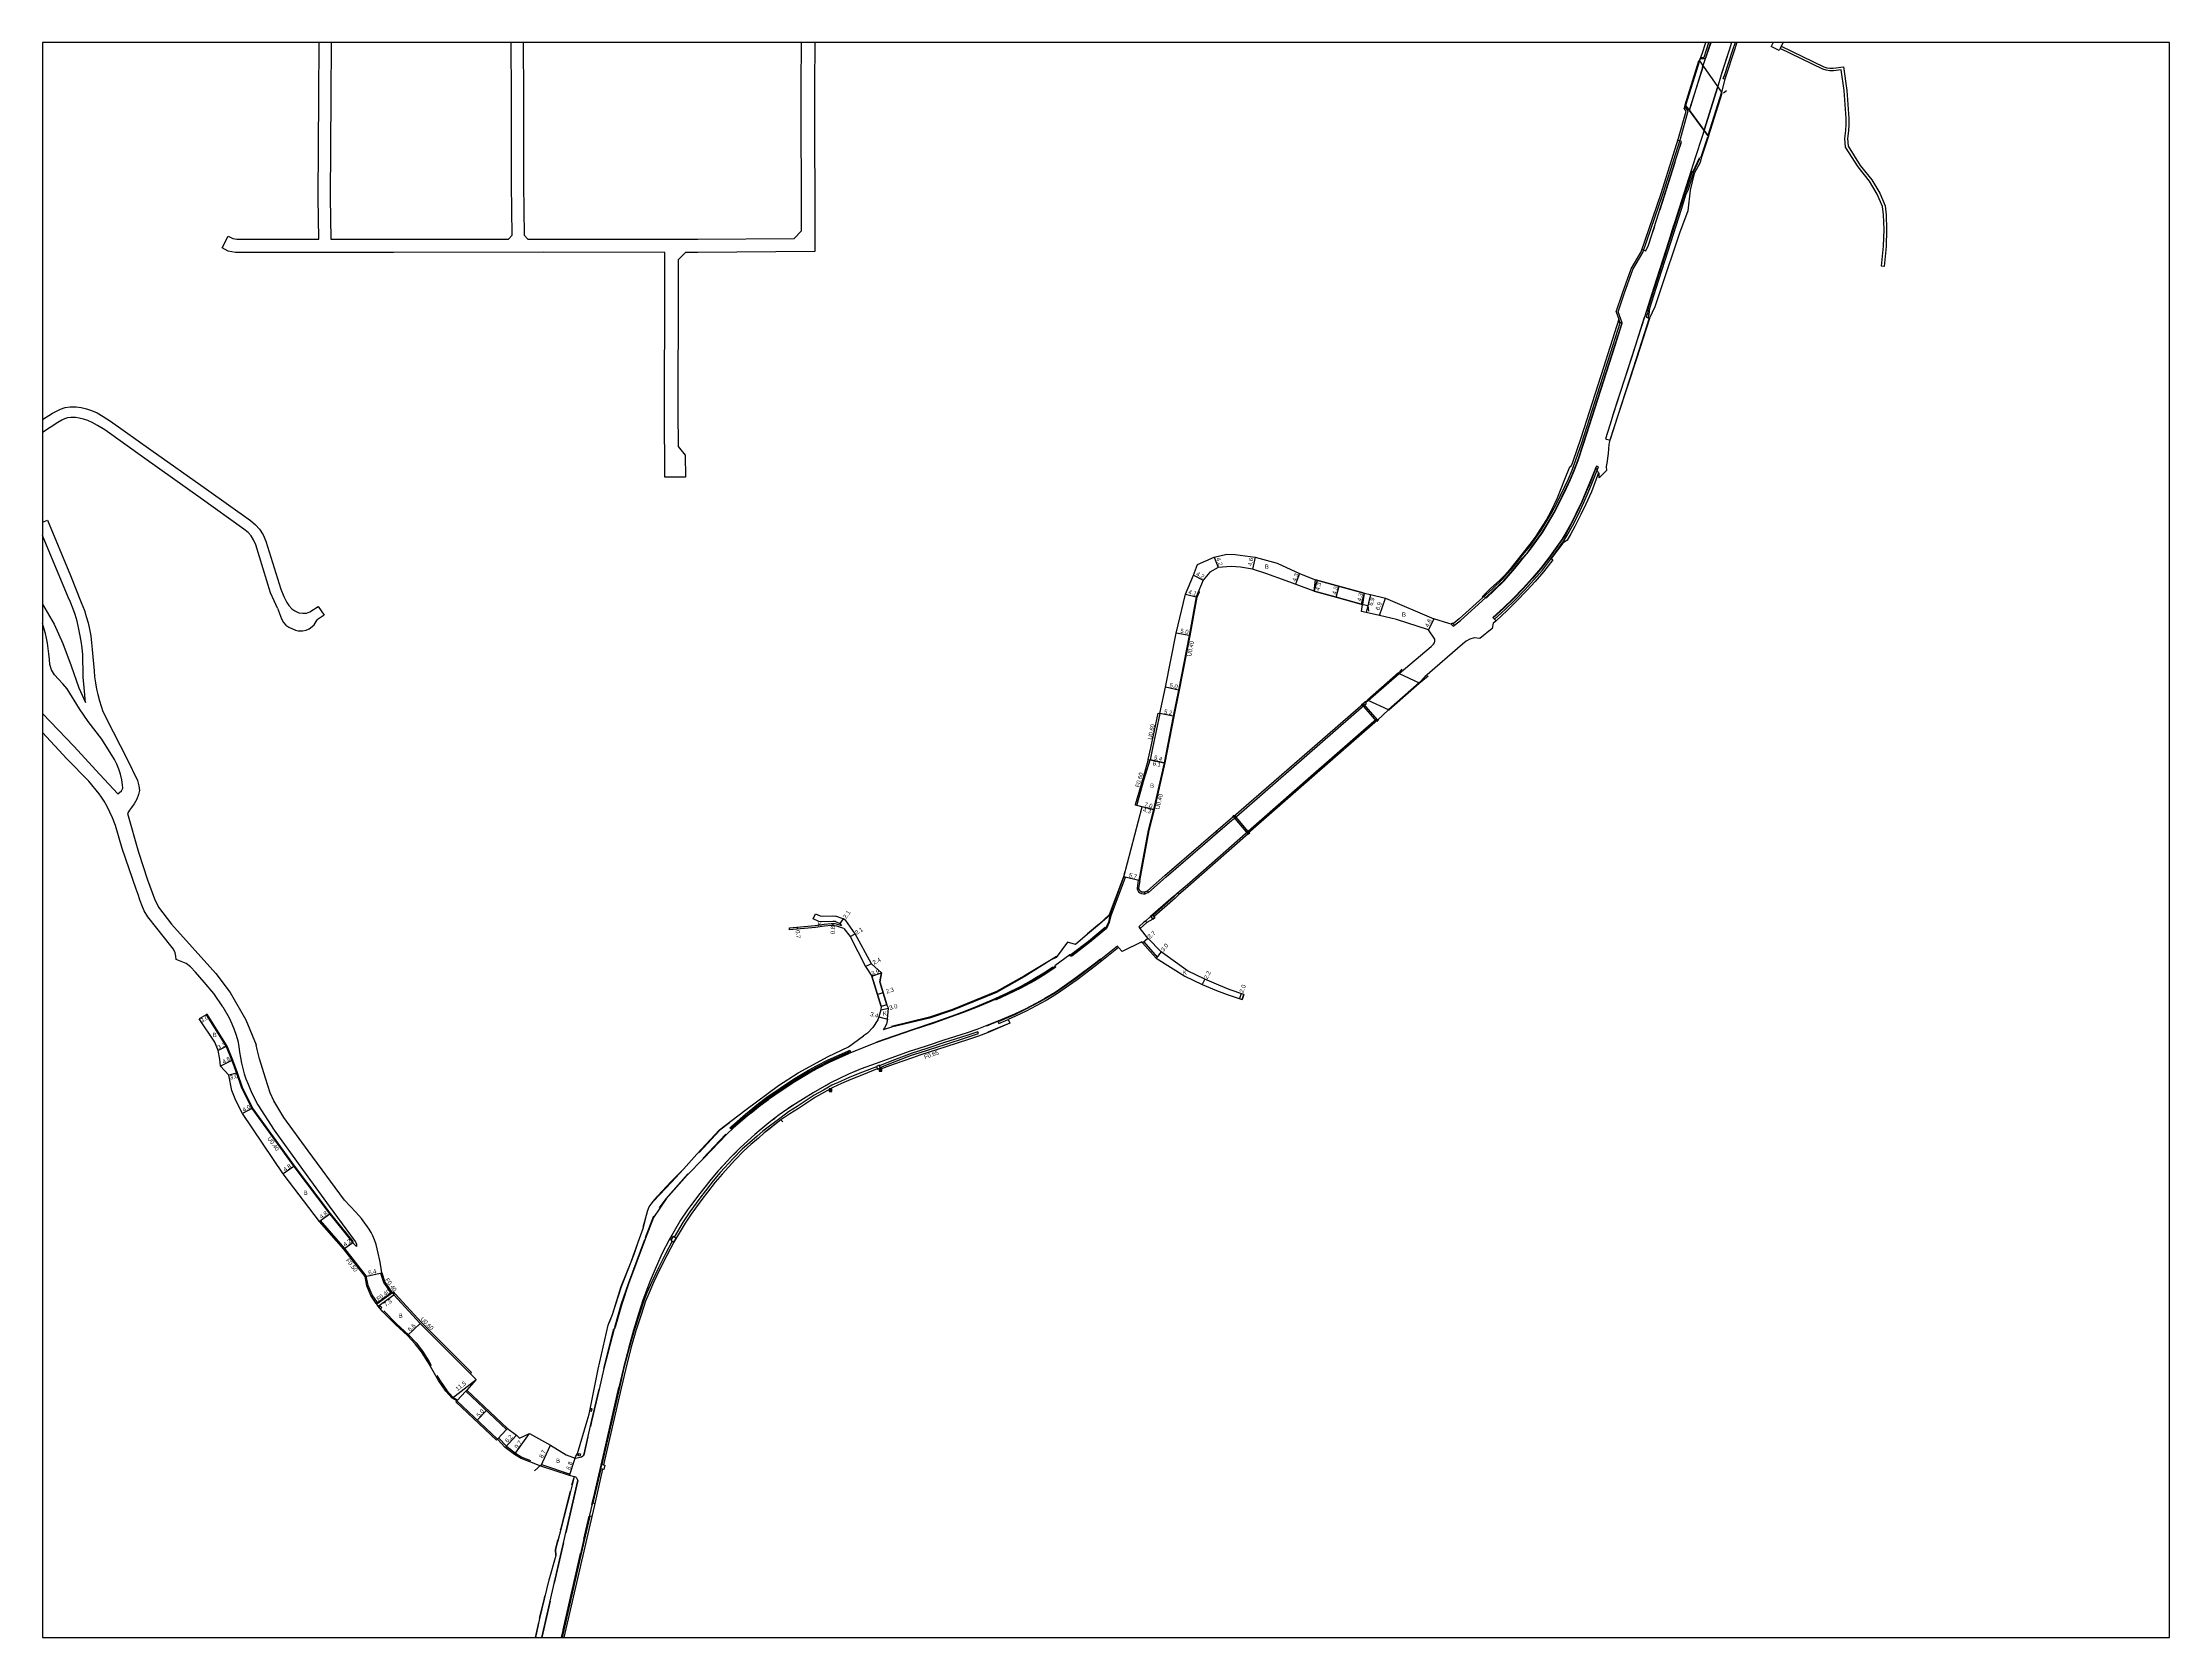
# Model space of a CAD drawing. Header units: metres. Extents: x 0 to 4000, y -99000 to -96000.
# Drawn here: x 800 to 1600, y -97200 to -96600 of the extents above; entities that cross this region are included whole.
import ezdxf

# ---------------------------------------------------------------- set-up
doc = ezdxf.new("R2010")
doc.units = ezdxf.units.M
doc.header["$LTSCALE"] = 2.5
for name, color, linetype in [('その他', 7, 'Continuous'), ('側溝・桝', 7, 'Continuous'), ('図郭', 7, 'Continuous'), ('幅員', 7, 'Continuous'), ('歩道・分離帯・安全施設', 7, 'Continuous'), ('舗装', 7, 'Continuous'), ('道路', 7, 'Continuous')]:
    doc.layers.add(name, color=color, linetype=linetype)
doc.styles.get("Standard").update_dxf_attribs({"font": ''})
doc.styles.get('Standard').set_extended_font_data('@MS PGothic')

# ---------------------------------------------------------------- blocks, each defined once
blk = doc.blocks.new('910910')
blk.add_lwpolyline([(1, -1), (1, 1), (-1, 1), (-1, -1)], close=True)
for points in [[(-0.8, 0.8), (0.8, -0.8)], [(-0.8, -0.8), (0.8, 0.8)]]:
    blk.add_lwpolyline(points)

msp = doc.modelspace()

# ---------------------------------------------------------------- linework, layer by layer
at = {"layer": '側溝・桝'}
for points in [[(1427.35, -96600), (1425.33, -96606.07), (1423.52, -96606.19)], [(1423.73, -96605.64), (1424.94, -96605.56), (1426.74, -96600)], [(1436.6, -96600), (1435.55, -96603.24), (1432.55, -96612.48)], [(1331.04, -96819.17), (1333.31, -96817.37), (1342.69, -96808.88), (1345.81, -96805.96), (1349.58, -96802.35), (1351.29, -96800.5), (1353.02, -96798.53), (1355.28, -96795.76), (1356.7, -96793.95), (1358.73, -96791.54), (1360.3, -96789.44), (1362.51, -96786.36), (1364.14, -96784.05), (1367.2, -96779.05), (1368.41, -96776.92), (1370.03, -96773.81), (1373.08, -96767.55), (1374.55, -96764.38), (1375.91, -96761.13), (1377.41, -96757.27), (1379.6, -96750.75), (1391.4, -96713.93), (1394.14, -96705.39), (1392.6, -96701.32), (1394.9, -96694.53), (1398.19, -96685.37), (1401.93, -96678.97), (1409.49, -96657.02), (1416.03, -96636.21), (1419, -96625.71), (1417.83, -96624.13)], [(1404.25, -96702.31), (1404.54, -96699.87), (1406.95, -96692.46), (1412.45, -96675.21), (1416.45, -96662.65), (1418.26, -96656.87), (1418.83, -96655.81), (1419.1, -96655.14), (1421.09, -96648.79), (1420.97, -96648.73), (1423.41, -96643.66), (1423.12, -96643.52), (1420.67, -96648.59), (1420.51, -96648.51), (1418.51, -96654.93), (1418.26, -96655.54), (1417.68, -96656.62), (1415.85, -96662.45), (1411.85, -96675.01), (1406.34, -96692.27), (1403.98, -96699.67), (1403.65, -96702.13)], [(1341.75, -96808.83), (1345.35, -96805.47), (1349.1, -96801.88), (1350.79, -96800.04), (1352.51, -96798.09), (1354.75, -96795.34), (1356.17, -96793.53), (1358.2, -96791.12), (1359.76, -96789.05), (1361.96, -96785.97), (1363.58, -96783.68), (1366.62, -96778.7), (1367.82, -96776.6), (1369.42, -96773.51), (1372.47, -96767.26), (1373.93, -96764.11), (1375.29, -96760.87), (1376.78, -96757.04), (1378.96, -96750.53), (1390.76, -96713.72), (1393.42, -96705.41), (1392.92, -96704.08)], [(1225.68, -96853.49), (1227.66, -96843.67), (1231.67, -96823.19), (1234.27, -96808.68), (1235.14, -96806.64)], [(1234.78, -96806.48), (1235.14, -96806.64)], [(1241.95, -96897.16), (1247.31, -96892.54), (1248.05, -96891.99), (1297.16, -96849.3), (1297.83, -96848.86), (1297.9, -96847.94)], [(1212.7, -96915.3), (1216.26, -96896.42), (1218.2, -96888.65), (1222.22, -96871.03), (1225.68, -96853.49)], [(1215.87, -96869.66), (1216.88, -96865.3), (1219.61, -96852.23), (1220.2, -96852.35)], [(1302.09, -96854.89), (1301.75, -96854.5), (1277.03, -96876.13), (1252.41, -96897.66), (1239.77, -96908.86), (1230.48, -96916.98), (1226.82, -96920.16), (1225.49, -96921.39), (1217.69, -96928.26)], [(1211.61, -96886.97), (1214.39, -96877.1), (1216.55, -96869.81)], [(1215.8, -96919.8), (1215.93, -96919.75), (1222.64, -96913.84), (1236.28, -96902.12), (1241.95, -96897.16), (1241.51, -96896.65)], [(1207.23, -96914.06), (1201.86, -96928.47)], [(1206.77, -96913.89), (1207.23, -96914.06)], [(1212.31, -96915.22), (1212.11, -96915.17), (1211.68, -96918.08), (1211.69, -96918.33)], [(1211.69, -96918.33), (1211.92, -96919.02), (1212.25, -96919.53), (1212.79, -96919.91), (1213.37, -96920.14), (1214.05, -96920.25), (1214.67, -96920.19)], [(1201.86, -96928.47), (1201.23, -96931.06), (1200.24, -96933.3), (1193.76, -96938.56), (1187.12, -96943.64), (1186.92, -96943.68), (1186.8, -96943.65), (1186.05, -96943.41)], [(1204.76, -96940.4), (1204.32, -96939.89), (1198.03, -96944.94), (1195.67, -96946.84), (1188.75, -96952.04), (1182.65, -96956.36), (1180.98, -96957.46), (1177.11, -96959.79), (1175.34, -96960.77), (1169.65, -96963.75), (1165.63, -96965.72), (1159.43, -96968.41), (1159.7, -96969.03), (1163.24, -96967.49)], [(1180.9, -96947.56), (1181.1, -96947.87), (1177.02, -96950.61), (1173.05, -96953.02), (1167.94, -96955.79), (1162.71, -96958.28), (1158.5, -96960.31), (1158.34, -96959.99)], [(916.84, -97051.01), (908.36, -97040.47), (894.81, -97022.6), (879.02, -97000.78), (875.19, -96993.05), (873.33, -96987.61), (871.57, -96982.8), (869.39, -96977.52), (861.88, -96965.56), (861.54, -96965.77)], [(1115.03, -96985.58), (1119.64, -96983.7), (1126.9, -96981), (1129.69, -96980.1), (1133.18, -96978.91), (1139.5, -96976.88), (1147.92, -96974.18), (1152.02, -96972.82), (1151.81, -96972.19), (1147.71, -96973.55), (1139.3, -96976.24), (1132.97, -96978.28), (1129.48, -96979.47), (1126.69, -96980.37), (1119.45, -96983.06), (1114.81, -96984.96)], [(1113.68, -96985.27), (1108.4, -96987.33), (1103.71, -96989.24), (1100.18, -96990.82), (1096.9, -96992.29), (1093.71, -96994.13), (1090.28, -96995.97), (1086.83, -96998.28), (1083.86, -97000.21), (1080.58, -97002.3), (1077.82, -97004.34), (1070.91, -97009.49), (1068.74, -97011.45), (1065.87, -97013.9), (1063.18, -97016.32), (1059.74, -97019.85), (1054.91, -97025.1), (1052.29, -97028.17), (1049.39, -97031.92), (1047.21, -97034.73), (1043.48, -97039.83), (1040.96, -97043.62), (1037.56, -97049.35)], [(904.53, -97043.19), (904.15, -97043.52)], [(925.93, -97074.04), (923.95, -97071.12), (922.46, -97067.56), (921.78, -97064.01), (913.68, -97053.62), (904.53, -97043.19)], [(916.52, -97051.26), (916.84, -97051.01)], [(1036.86, -97050.86), (1036.8, -97050.96), (1034.13, -97055.95), (1031.66, -97060.91), (1029.15, -97066.21), (1027.35, -97070.37), (1026.12, -97073.3), (1024.6, -97078.01), (1022.48, -97084.46), (1020.62, -97090.98), (1018.7, -97098.59), (1016.95, -97106)], [(931.1, -97070.32), (928.35, -97066.46), (927.22, -97063.07), (927.57, -97062.85)], [(925.53, -97074.33), (931.42, -97070.08)], [(931.66, -97070.41), (925.75, -97074.66)], [(961.38, -97100.32), (942.53, -97081.51), (932.63, -97070.74), (932.14, -97070.06), (931.66, -97070.41)], [(960.96, -97100.75), (961.38, -97100.32)], [(1016.95, -97106), (1010.34, -97134.9)], [(1009.97, -97136.51), (1007.02, -97149.4), (1007.71, -97149.56)], [(1006.55, -97154.53), (1005.86, -97154.37), (1003.6, -97164.07), (995.4, -97200)]]:
    msp.add_lwpolyline(points, dxfattribs=at)
for points in [[(1432.55, -96612.48), (1433.16, -96612.67), (1432.79, -96613.83), (1432.18, -96613.64)], [(1404.33, -96702.33), (1403.56, -96702.11), (1403.2, -96703.33), (1403.96, -96703.56)], [(1346.14, -96816.92), (1350.13, -96813.29), (1353.74, -96809.79), (1357.54, -96805.84), (1360.91, -96802.09), (1364.14, -96798.46), (1367.15, -96794.54), (1372.21, -96787.41), (1373.39, -96785.53), (1375.45, -96781.79), (1377.54, -96777.69), (1379.73, -96773), (1381.31, -96769.33), (1382.86, -96765.67), (1385.22, -96759.65), (1384.55, -96759.38), (1382.19, -96765.4), (1380.64, -96769.05), (1379.07, -96772.71), (1376.9, -96777.37), (1374.81, -96781.45), (1372.77, -96785.17), (1371.61, -96787.01), (1366.57, -96794.11), (1363.58, -96798), (1360.37, -96801.61), (1357.01, -96805.34), (1353.23, -96809.28), (1349.63, -96812.77), (1345.65, -96816.39)], [(1329.89, -96818.83), (1330.58, -96819.59), (1331.04, -96819.17), (1330.35, -96818.42)], [(1214.67, -96920.19), (1214.45, -96919.53), (1215.57, -96919.14), (1215.8, -96919.8)], [(1217.69, -96928.26), (1216.92, -96928.88), (1217.6, -96929.74), (1218.38, -96929.11)], [(1103.88, -96979.56), (1103.07, -96979.88), (1095.78, -96983.16), (1091.41, -96985.41), (1088.38, -96987.04), (1082.7, -96990.47), (1072.77, -96997.23), (1069.63, -96999.56), (1066.17, -97002.39), (1064.72, -97003.58), (1059.61, -97008.01), (1058.91, -97008.65), (1058.55, -97008.26), (1059.25, -97007.61), (1064.38, -97003.16), (1065.83, -97001.97), (1069.3, -96999.13), (1072.46, -96996.79), (1082.41, -96990.01), (1088.12, -96986.58), (1091.15, -96984.93), (1095.55, -96982.68), (1102.86, -96979.38), (1103.68, -96979.06)], [(1114.03, -96986.25), (1115.13, -96985.85), (1114.73, -96984.75), (1113.64, -96985.15)], [(1038.32, -97049.82), (1037.22, -97049.14), (1036.35, -97050.55), (1037.46, -97051.24)], [(927.59, -97075.89), (927.06, -97076.34), (926.61, -97075.82), (927.14, -97075.36)], [(1005.84, -97114.77), (1006.5, -97114.9), (1006.68, -97114.01), (1006.02, -97113.87)], [(1001.43, -97131.6), (1001.7, -97130.76), (1002.33, -97130.97), (1002.06, -97131.8)], [(1009.97, -97136.51), (1010.34, -97134.9), (1011.53, -97135.17), (1011.16, -97136.78)]]:
    msp.add_lwpolyline(points, close=True, dxfattribs=at)
at = {"layer": '図郭'}
msp.add_lwpolyline([(800, -97200), (1600, -97200), (1600, -96600), (800, -96600)], close=True, dxfattribs=at)
at = {"layer": '幅員'}
for points in [[(1240.68, -96793.58), (1242.13, -96797.52)], [(1256.1, -96793.61), (1255.14, -96798.11)], [(1272.83, -96799.77), (1271.32, -96803.8)], [(1229.92, -96807.5), (1233.88, -96808.56)], [(1232.85, -96800.36), (1236.57, -96802.3)], [(1278.36, -96806.43), (1279.49, -96802.28)], [(1286.57, -96808.66), (1287.69, -96804.56)], [(1297.08, -96807.12), (1295.95, -96811.27)], [(1299.44, -96807.69), (1297.82, -96814.4)], [(1302.85, -96815.58), (1305.1, -96809.05)], [(1231.28, -96823.11), (1226.38, -96822.14)], [(1323.29, -96816.78), (1321.25, -96820.91)], [(1227.27, -96843.59), (1222.4, -96842.45)], [(1225.29, -96853.41), (1220.2, -96852.35)], [(1215.87, -96869.66), (1216.55, -96869.81), (1221.83, -96870.94)], [(1221.83, -96870.94), (1216.55, -96869.81)], [(1211.03, -96886.8), (1217.81, -96888.56)], [(1217.81, -96888.56), (1213.64, -96887.48)], [(1212.31, -96915.22), (1206.77, -96913.89)], [(1083.8, -96932.81), (1083.86, -96933.5)], [(1097.35, -96932.23), (1097.37, -96931.43)], [(1101.11, -96929.63), (1099.91, -96931.36)], [(1103.8, -96936.31), (1105.6, -96935.24)], [(1213.79, -96938.74), (1215.79, -96936.93)], [(1220.69, -96942.13), (1218.84, -96944.49)], [(1111.74, -96946.53), (1109.58, -96947.57)], [(1111.89, -96951.17), (1115.62, -96950.03)], [(1113.99, -96958.06), (1116.15, -96957.4)], [(1237.13, -96952.37), (1236.17, -96954.35)], [(1250.84, -96957.78), (1250.19, -96959.67)], [(861.54, -96965.77), (858.93, -96967.26)], [(1114.56, -96966.54), (1117.84, -96967.45)], [(1115.27, -96963.94), (1118.19, -96963.25)], [(869.03, -96977.7), (866.08, -96979.19)], [(871.2, -96982.94), (866.89, -96985.06)], [(872.96, -96987.74), (870.05, -96988.49)], [(878.68, -97000.99), (875.17, -97002.91)], [(894.49, -97022.84), (890.57, -97025.61)], [(908.05, -97040.71), (904.15, -97043.52)], [(916.7, -97051.48), (913.29, -97053.94)], [(921.32, -97064.23), (927.57, -97062.85)], [(926.27, -97075.42), (932.16, -97071.12)], [(937.3, -97086.45), (942.1, -97081.92)], [(954.03, -97109.95), (963.14, -97102.93)], [(963.53, -97118.28), (966.96, -97114.63)], [(974.04, -97128.49), (978.26, -97123.95)], [(977.58, -97131.22), (983.18, -97123.3)], [(987.43, -97135.56), (991.09, -97127.66)], [(998.23, -97139.07), (1000.28, -97132.59)]]:
    msp.add_lwpolyline(points, dxfattribs=at)
at = {"layer": '歩道・分離帯・安全施設'}
for points in [[(1435.33, -96600), (1434.41, -96602.88), (1431.42, -96612.11), (1429.99, -96616.91), (1425.09, -96632.61), (1424.1, -96635.73), (1421.79, -96643.01), (1415.54, -96662.36), (1411.54, -96674.92), (1406.04, -96692.18), (1402.55, -96703.34), (1397.67, -96718.49), (1390.72, -96739.85), (1389.5, -96743.93), (1387.82, -96749.11), (1389.46, -96749.64)], [(1435.33, -96600), (1434.41, -96602.88), (1431.42, -96612.11), (1429.99, -96616.91), (1425.09, -96632.61), (1424.1, -96635.73), (1421.79, -96643.01), (1415.54, -96662.36), (1411.54, -96674.92), (1406.04, -96692.18), (1402.55, -96703.34), (1397.67, -96718.49), (1390.72, -96739.85), (1389.5, -96743.93), (1387.82, -96749.11), (1389.46, -96749.64)], [(1417.98, -96623.68), (1419.42, -96625.52), (1424.52, -96609.27), (1424.37, -96609.23), (1427.57, -96600)], [(1417.98, -96623.68), (1419.42, -96625.52), (1424.52, -96609.27), (1424.37, -96609.23), (1427.57, -96600)], [(1424.37, -96609.23), (1427.57, -96600)], [(1435.33, -96600), (1434.41, -96602.88), (1431.55, -96611.71)], [(1417.51, -96624.96), (1418.03, -96623.37), (1423.15, -96607.06), (1423.86, -96605.2)], [(1424.47, -96609.28), (1419.51, -96625.02)], [(1425.15, -96632.63), (1430.04, -96616.93)], [(1431.55, -96618.84), (1426.53, -96635.01)], [(1433.33, -96618.17), (1432.32, -96619.01)], [(1401.58, -96677.83), (1402.99, -96678.31), (1404.06, -96676.27), (1405.35, -96672.38), (1416.5, -96637.27), (1415.1, -96636.83)], [(1402.24, -96678.06), (1402.99, -96678.31), (1404.06, -96676.27), (1405.35, -96672.38), (1416.5, -96637.27), (1415.77, -96637.04)], [(1415.26, -96641.16), (1416.32, -96637.83)], [(1425.09, -96632.61), (1424.1, -96635.73), (1421.79, -96643.01)], [(1426.18, -96635.63), (1423.62, -96643.47)], [(1408.4, -96662.78), (1414.06, -96644.96)], [(1415.54, -96662.36), (1414.78, -96664.74)], [(1405.35, -96672.38), (1406.28, -96669.46)], [(1413.5, -96668.78), (1411.54, -96674.92), (1406.16, -96691.77)], [(1402.99, -96678.31), (1404.06, -96676.27)], [(1404.38, -96703.8), (1399.49, -96718.98), (1392.57, -96740.31), (1389.61, -96749.39)], [(1390.76, -96739.87), (1397.72, -96718.51), (1402.6, -96703.35)], [(1341.9, -96808.03), (1342.84, -96809.05), (1345.97, -96806.08), (1349.7, -96802.46), (1351.42, -96800.61), (1353.15, -96798.63), (1355.41, -96795.86), (1356.82, -96794.06), (1358.86, -96791.64), (1360.44, -96789.54), (1362.65, -96786.45), (1364.28, -96784.14), (1367.33, -96779.08), (1368.55, -96776.95), (1370.17, -96773.83), (1373.25, -96767.61), (1374.7, -96764.44), (1376.07, -96761.18), (1377.54, -96757.28), (1379.73, -96750.77), (1391.54, -96713.96), (1394.19, -96705.61), (1392.57, -96705.18)], [(1341.9, -96808.03), (1342.84, -96809.05), (1345.97, -96806.08), (1349.7, -96802.46), (1351.42, -96800.61), (1353.15, -96798.63), (1355.41, -96795.86), (1356.82, -96794.06), (1358.86, -96791.64), (1360.44, -96789.54), (1362.65, -96786.45), (1364.28, -96784.14), (1367.33, -96779.08), (1368.55, -96776.95), (1370.17, -96773.83), (1373.25, -96767.61), (1374.7, -96764.44), (1376.07, -96761.18), (1377.54, -96757.28), (1379.73, -96750.77), (1391.54, -96713.96), (1394.19, -96705.61), (1392.57, -96705.18)], [(1367.33, -96779.08), (1368.55, -96776.95), (1370.17, -96773.83), (1373.25, -96767.61), (1374.7, -96764.44), (1376.07, -96761.18), (1377.54, -96757.28), (1379.73, -96750.77), (1391.54, -96713.96), (1394.19, -96705.61)], [(1390.72, -96739.85), (1389.5, -96743.93), (1387.82, -96749.11)], [(1385.28, -96761.83), (1384.21, -96759.86), (1382.04, -96765.33), (1380.49, -96768.98), (1378.92, -96772.64), (1376.75, -96777.3), (1374.66, -96781.37), (1372.63, -96785.08), (1371.47, -96786.91), (1366.43, -96794.01), (1363.45, -96797.89), (1360.24, -96801.5), (1356.89, -96805.23), (1353.11, -96809.16), (1349.52, -96812.64), (1345.53, -96816.27), (1346.75, -96817.56)], [(1385.28, -96761.83), (1384.21, -96759.86), (1382.04, -96765.33), (1380.49, -96768.98), (1378.92, -96772.64), (1376.75, -96777.3), (1374.66, -96781.37), (1372.63, -96785.08), (1371.47, -96786.91), (1366.43, -96794.01), (1363.45, -96797.89), (1360.24, -96801.5), (1356.89, -96805.23), (1353.11, -96809.16), (1349.52, -96812.64), (1345.53, -96816.27), (1346.75, -96817.56)], [(1384.21, -96759.86), (1382.04, -96765.33), (1380.49, -96768.98), (1378.92, -96772.64), (1376.75, -96777.3), (1374.66, -96781.37), (1372.63, -96785.08), (1371.47, -96786.91)], [(1349.2, -96802.95), (1349.7, -96802.46), (1351.42, -96800.61), (1353.15, -96798.63), (1355.41, -96795.86), (1356.82, -96794.06), (1358.86, -96791.64), (1360.44, -96789.54), (1362.65, -96786.45), (1363.63, -96785.05)], [(1366.43, -96794.01), (1363.45, -96797.89), (1360.24, -96801.5), (1356.89, -96805.23), (1353.11, -96809.16), (1349.52, -96812.64), (1345.53, -96816.27)], [(1343.06, -96808.84), (1345.97, -96806.08)], [(1296.69, -96811.42), (1298.44, -96811.81), (1298.77, -96813.89)], [(1310.13, -96837.45), (1298.45, -96847.57), (1297.02, -96848.45)], [(1306.48, -96850.93), (1317.85, -96840.97), (1321.23, -96838.26)], [(1310.42, -96836.98), (1311.38, -96835.69)], [(1206.96, -96912.14), (1206.52, -96913.81), (1201.15, -96928.21)], [(1227.04, -96919.96), (1226.94, -96919.85), (1226.72, -96920.04), (1225.34, -96921.23), (1216.78, -96928.74), (1214.8, -96930.48), (1215.31, -96931.06)], [(1227.51, -96920.5), (1226.94, -96919.85), (1226.72, -96920.04), (1225.34, -96921.23)], [(1201.39, -96928.29), (1201.39, -96928.29), (1200.89, -96930.92), (1199.94, -96933.08), (1193.54, -96938.27), (1186.96, -96943.31), (1186.93, -96943.31), (1186.89, -96943.3), (1186.41, -96943.15), (1180.73, -96947.3), (1180.9, -96947.56), (1176.75, -96950.3), (1172.87, -96952.7), (1167.78, -96955.47), (1162.55, -96957.95), (1157.22, -96960.53), (1151.54, -96962.87), (1146.02, -96965.01), (1141.73, -96966.53), (1135.27, -96968.86), (1127.09, -96971.56), (1113.74, -96976.21), (1103.23, -96980.27), (1095.96, -96983.55), (1091.6, -96985.78), (1088.6, -96987.41), (1082.93, -96990.82), (1073.01, -96997.57), (1069.89, -96999.89), (1066.44, -97002.71), (1065, -97003.9), (1059.9, -97008.33), (1057.41, -97010.63), (1048.55, -97019.81), (1042.48, -97026.08), (1034.54, -97035.04), (1029.76, -97042.06), (1026.68, -97050.2), (1020.46, -97066.99), (1017.85, -97074.59), (1015.35, -97083.22), (1014.95, -97083.84), (1011.13, -97098.79), (1009.31, -97106.54), (1006.53, -97118.77)], [(1201.39, -96928.29), (1201.39, -96928.29), (1200.89, -96930.92), (1199.94, -96933.08), (1193.54, -96938.27), (1186.96, -96943.31), (1186.93, -96943.31), (1186.89, -96943.3), (1186.41, -96943.15), (1180.73, -96947.3), (1180.9, -96947.56), (1176.75, -96950.3), (1172.87, -96952.7), (1167.78, -96955.47), (1162.55, -96957.95), (1157.22, -96960.53), (1151.54, -96962.87), (1146.02, -96965.01), (1141.73, -96966.53), (1135.27, -96968.86), (1127.09, -96971.56), (1113.74, -96976.21), (1103.23, -96980.27), (1095.96, -96983.55), (1091.6, -96985.78), (1088.6, -96987.41), (1082.93, -96990.82), (1073.01, -96997.57), (1069.89, -96999.89), (1066.44, -97002.71), (1065, -97003.9), (1059.9, -97008.33), (1057.41, -97010.63), (1048.55, -97019.81), (1042.48, -97026.08), (1034.54, -97035.04), (1029.76, -97042.06), (1026.68, -97050.2), (1020.46, -97066.99), (1017.85, -97074.59), (1015.35, -97083.22), (1014.95, -97083.84), (1011.13, -97098.79), (1009.31, -97106.54), (1006.53, -97118.77)], [(1199.72, -96932.94), (1193.4, -96938.14), (1186.76, -96943.19)], [(1201.15, -96928.21), (1197.5, -96931.5), (1193.04, -96935.27), (1188.55, -96939.33)], [(1214.8, -96930.48), (1214.24, -96930.97), (1212.31, -96932.68), (1212.82, -96933.26)], [(1181.38, -96943.79), (1179.43, -96945.03), (1169.36, -96951.06), (1158.86, -96956.98), (1142.21, -96963.73), (1133.67, -96966.62), (1119.28, -96970.22)], [(1214.24, -96938.34), (1219.29, -96944.09)], [(1198.45, -96945.47), (1197.92, -96944.81), (1195.56, -96946.71), (1188.65, -96951.9), (1182.55, -96956.22), (1180.89, -96957.32), (1177.03, -96959.64), (1175.26, -96960.63), (1169.58, -96963.6), (1165.56, -96965.57), (1163.2, -96966.52), (1159.27, -96968.17), (1155.13, -96969.84), (1151.45, -96971.31), (1147.42, -96972.66), (1139.01, -96975.35), (1132.68, -96977.39), (1129.19, -96978.57), (1126.39, -96979.48), (1119.06, -96982.02), (1113.53, -96984.02), (1107.92, -96986.12), (1103.2, -96988.05), (1099.73, -96989.76), (1096.42, -96991.4), (1093.12, -96993.18), (1089.8, -96995.17), (1086.2, -96997.32), (1083.24, -96999.24), (1079.93, -97001.35), (1077.13, -97003.41), (1073.77, -97005.95), (1070.26, -97008.76), (1067.91, -97010.76), (1065.23, -97013.17), (1062.46, -97015.77), (1059.04, -97019.18), (1054.18, -97024.46), (1051.54, -97027.57), (1048.56, -97031.26), (1046.31, -97034.06), (1042.56, -97039.18), (1040.01, -97043.02), (1035.71, -97050.39), (1033.09, -97055.42), (1030.79, -97060.53), (1028.61, -97065.87), (1026.86, -97070.16), (1025.73, -97073.17), (1024.26, -97077.82), (1022.24, -97084.39), (1020.47, -97090.94), (1018.56, -97098.56), (1016.79, -97105.96)], [(1198.03, -96944.94), (1197.92, -96944.81), (1195.56, -96946.71), (1188.65, -96951.9), (1182.55, -96956.22), (1180.89, -96957.32), (1177.03, -96959.64), (1175.26, -96960.63), (1169.58, -96963.6), (1165.56, -96965.57), (1163.2, -96966.52), (1159.27, -96968.17), (1155.13, -96969.84), (1151.45, -96971.31), (1147.42, -96972.66), (1139.01, -96975.35), (1132.68, -96977.39), (1129.19, -96978.57), (1126.39, -96979.48), (1119.06, -96982.02), (1113.53, -96984.02), (1107.92, -96986.12), (1103.2, -96988.05), (1099.73, -96989.76), (1096.42, -96991.4), (1093.12, -96993.18), (1089.8, -96995.17), (1086.2, -96997.32), (1083.24, -96999.24), (1079.93, -97001.35), (1077.13, -97003.41), (1073.77, -97005.95), (1070.26, -97008.76), (1067.91, -97010.76), (1065.23, -97013.17), (1062.46, -97015.77), (1059.04, -97019.18), (1054.18, -97024.46), (1051.54, -97027.57), (1048.56, -97031.26), (1046.31, -97034.06), (1042.56, -97039.18), (1040.01, -97043.02), (1035.71, -97050.39), (1033.09, -97055.42), (1030.79, -97060.53), (1028.61, -97065.87), (1026.86, -97070.16), (1025.73, -97073.17), (1024.26, -97077.82), (1022.24, -97084.39), (1020.47, -97090.94), (1018.56, -97098.56), (1016.79, -97105.96)], [(1179.96, -96947.87), (1176.65, -96950.12), (1172.66, -96952.51), (1167.66, -96955.27), (1162.62, -96957.79), (1157.1, -96960.24), (1151.44, -96962.6), (1145.75, -96964.85), (1141.68, -96966.4), (1135.21, -96968.7), (1127.04, -96971.46), (1113.67, -96976.11)], [(1251.2, -96960.02), (1251.86, -96958.13)], [(1155.14, -96969.87), (1159.29, -96968.2), (1163.21, -96966.56)], [(1151.45, -96971.31), (1147.42, -96972.66), (1139.01, -96975.35), (1132.68, -96977.39), (1129.19, -96978.57), (1126.39, -96979.48), (1119.06, -96982.02), (1113.53, -96984.02)], [(1163.79, -96968.92), (1155.61, -96972.33)], [(1077.72, -96994.37), (1082.93, -96990.82), (1088.6, -96987.41), (1091.6, -96985.78), (1095.96, -96983.55), (1103.23, -96980.27)], [(1102.99, -96980.33), (1095.95, -96983.52), (1091.6, -96985.78), (1088.59, -96987.41), (1084.53, -96989.84)], [(1083.56, -96990.44), (1082.93, -96990.8), (1077.83, -96994.24)], [(1095.6, -96991.84), (1093.12, -96993.18), (1092.38, -96993.62)], [(1108.76, -96985.81), (1107.92, -96986.12), (1105.27, -96987.2)], [(1108.76, -96985.8), (1107.92, -96986.12), (1105.32, -96987.18)], [(1066.44, -97002.71), (1069.89, -96999.89), (1073.01, -96997.57)], [(1073.93, -96996.92), (1073.01, -96997.57), (1069.88, -96999.88), (1066.85, -97002.36)], [(1082.13, -96999.94), (1080.49, -97000.99)], [(1058.41, -97006.46), (1054.74, -97009.1), (1046.97, -97017.51)], [(1075.41, -97004.71), (1073.77, -97005.95), (1070.26, -97008.76), (1067.91, -97010.76)], [(1077.67, -97005.31), (1072.12, -97009.62)], [(1078.44, -97006.04), (1077.67, -97005.31)], [(1057.02, -97010.66), (1048.35, -97019.82)], [(1057.41, -97010.63), (1059.9, -97008.33)], [(1063.04, -97015.22), (1062.46, -97015.77), (1059.84, -97018.38)], [(1057.69, -97020.65), (1054.76, -97023.83)], [(1029.77, -97035.67), (1036.34, -97028.57), (1040.48, -97024.51)], [(1042.67, -97025.63), (1034.5, -97034.94), (1031.92, -97038.41)], [(1025.9, -97045.65), (1027.51, -97039.73)], [(1047.17, -97032.99), (1046.31, -97034.06), (1043.82, -97037.46)], [(1029.85, -97041.55), (1026.66, -97049.7)], [(1013.21, -97081.34), (1014.37, -97078.49), (1017.78, -97068.02), (1021.4, -97058.69), (1022.59, -97055.84), (1024.02, -97051.28)], [(1026.37, -97050.37), (1020.25, -97066.98), (1017.62, -97074.48), (1015.07, -97083.34)], [(1033.54, -97054.56), (1033.09, -97055.42), (1030.79, -97060.53), (1030.46, -97061.33)], [(1036.68, -97048.73), (1035.71, -97050.39)], [(1026.94, -97069.96), (1026.86, -97070.16), (1025.73, -97073.17), (1025.25, -97074.68)], [(928.32, -97077.14), (933.1, -97082), (937.61, -97086.14), (940.51, -97089.22), (942.88, -97092.32), (945.24, -97096.12), (946.17, -97097.73)], [(1011.13, -97098.79), (1014.93, -97083.92)], [(1022.7, -97082.9), (1022.24, -97084.39), (1020.51, -97090.83)], [(1019.23, -97095.89), (1018.56, -97098.56), (1016.79, -97105.96)], [(948.34, -97101.44), (949.32, -97103.11), (952.08, -97107.1), (954.31, -97109.6), (956.01, -97110.61)], [(1016.79, -97105.96), (1011.19, -97130.29), (1007.68, -97145.43), (1003.58, -97163.08), (1000.68, -97175.67), (998.58, -97184.98), (995.78, -97197.13), (995.13, -97200)], [(1016.79, -97105.96), (1011.19, -97130.29), (1007.68, -97145.43), (1003.58, -97163.08), (1000.68, -97175.67), (998.58, -97184.98), (995.78, -97197.13), (995.13, -97200)], [(1006.53, -97118.77), (1009.31, -97106.54)], [(1006.61, -97150.04), (1007.68, -97145.43), (1011.19, -97130.29), (1016.79, -97105.96)], [(1000.28, -97132.59), (1001.05, -97132.43), (1001.54, -97132.29), (1002.2, -97132.2), (1002.78, -97131.99), (1003.27, -97131.71), (1003.54, -97131.39), (1006.53, -97118.77)], [(1000.28, -97132.59), (1001.05, -97132.43), (1001.54, -97132.29), (1002.2, -97132.2), (1002.78, -97131.99), (1003.27, -97131.71), (1003.54, -97131.39), (1006.53, -97118.77)], [(1006.53, -97118.77), (1006.07, -97120.69)], [(971.51, -97124.96), (974.45, -97128.05), (977.92, -97130.73), (980.33, -97132.15), (983.51, -97133.38)], [(1005.16, -97124.56), (1003.54, -97131.39)], [(985.06, -97137.27), (987.62, -97134.99), (998.41, -97138.51)], [(987.78, -97200), (994.82, -97169.35), (1001.28, -97140.97), (1001.16, -97140.52), (1000.93, -97140.13), (1000.6, -97139.75), (1000.11, -97139.61)], [(987.78, -97200), (994.82, -97169.35), (1001.28, -97140.97), (1001.16, -97140.52), (1000.93, -97140.13), (1000.6, -97139.75), (1000.11, -97139.61)], [(1001.28, -97140.97), (996.82, -97160.58)], [(999.11, -97142.6), (999.99, -97139.85)], [(994.83, -97159.57), (995.02, -97158.83), (998.53, -97145)], [(1003.58, -97163.08), (1005.61, -97154.36)], [(995.94, -97164.44), (994.82, -97169.35), (992.47, -97179.56)], [(993.03, -97169), (992.94, -97167.05), (993.75, -97163.9), (993.87, -97163.24)], [(995.79, -97197.08), (998.58, -97184.98), (1000.68, -97175.67), (1002.35, -97168.42)], [(986.91, -97192.77), (988.8, -97185.22), (988.98, -97184.36)], [(990.91, -97186.36), (987.78, -97200)], [(985.42, -97200), (986.63, -97194.31)]]:
    msp.add_lwpolyline(points, dxfattribs=at)
msp.add_point((992.55, -97178.8, 104.42), dxfattribs=at)
at = {"layer": '舗装'}
for points in [[(1423.24, -96606.94), (1431.46, -96618.68)], [(1417.98, -96623.68), (1419.42, -96625.52), (1426.43, -96634.98)], [(1310.29, -96837.4), (1317.78, -96840.88)], [(1306.25, -96850.98), (1298.63, -96847.49)]]:
    msp.add_lwpolyline(points, dxfattribs=at)
at = {"layer": '道路'}
for points in [[(903.89, -96674), (903.66, -96658.34), (903.92, -96620.34), (904.04, -96600)], [(908.54, -96600), (908.42, -96620.32), (908.16, -96658.32), (908.39, -96674)], [(976.63, -96672.51), (976.39, -96653.44), (976.4, -96620), (976.27, -96600)], [(980.77, -96600), (980.9, -96620.01), (980.89, -96653.41), (981.13, -96672.51)], [(1090.44, -96600), (1090.4, -96616.04), (1090.51, -96678.65), (1046.45, -96678.97), (1041.85, -96678.96)], [(1085.5, -96670.87), (1085.4, -96616.06), (1085.44, -96600)], [(1391.86, -96701.34), (1394.24, -96694.3), (1397.55, -96685.07), (1401.29, -96678.68), (1408.83, -96656.8), (1415.36, -96636.01), (1418.23, -96625.85), (1417.56, -96624.93), (1417.98, -96623.68), (1423.24, -96606.94), (1424.23, -96604.31), (1425.62, -96600)], [(1437.27, -96600), (1436.15, -96603.44), (1433.16, -96612.67)], [(1450.98, -96600), (1450.23, -96601.47)], [(1454.69, -96600), (1453.98, -96601.38), (1453.53, -96602.27), (1453.18, -96602.96)], [(1453.18, -96602.96), (1450.23, -96601.47)], [(1491.74, -96684.12), (1492.49, -96676.61), (1492.63, -96670.39), (1492.48, -96664.87), (1492.07, -96661.69), (1490.11, -96657.1), (1487.22, -96652.21), (1482.85, -96646.8), (1478.21, -96639.36), (1477.93, -96636.04), (1478.28, -96633.09), (1478.38, -96630.88), (1478.35, -96628.59), (1477.62, -96618.1), (1476.56, -96610.31), (1473.6, -96610.7), (1472.2, -96610.7), (1470.9, -96610.43), (1469.68, -96610.06), (1453.53, -96602.27)], [(1453.98, -96601.38), (1470.05, -96609.13), (1471.15, -96609.46), (1472.31, -96609.7), (1473.53, -96609.7), (1477.42, -96609.19), (1478.62, -96617.99), (1479.35, -96628.55), (1479.38, -96630.89), (1479.27, -96633.17), (1478.94, -96636.05), (1479.19, -96639.04), (1483.66, -96646.22), (1488.05, -96651.64), (1491, -96656.65), (1493.05, -96661.43), (1493.48, -96664.79), (1493.63, -96670.38), (1493.49, -96676.67), (1492.74, -96684.22)], [(1433.16, -96612.67), (1432.79, -96613.83), (1431.46, -96618.68)], [(1431.46, -96618.68), (1426.43, -96634.98), (1426.59, -96635.19), (1423.86, -96643.54), (1423.53, -96645.13), (1421.21, -96649.28), (1419.77, -96655.56), (1418.88, -96663.29), (1415.72, -96671.77), (1408.52, -96692.97), (1406.46, -96699.42), (1404.42, -96703.75), (1404.34, -96703.71), (1399.43, -96718.96), (1392.51, -96740.28), (1389.46, -96749.64), (1389.13, -96751.11), (1388.91, -96754.63)], [(1082.68, -96673.71), (1085.5, -96670.87)], [(867.51, -96677.24), (869.86, -96672.82)], [(1034.01, -96678.96), (988.57, -96678.91), (931.97, -96678.99), (872.62, -96679), (869.87, -96678.49), (867.51, -96677.24)], [(869.86, -96672.82), (871.54, -96673.71), (873.08, -96674), (903.89, -96674)], [(908.39, -96674), (931.97, -96673.99), (975.23, -96673.93)], [(975.23, -96673.93), (976.63, -96672.51)], [(981.13, -96672.51), (982.56, -96673.92)], [(982.56, -96673.92), (988.57, -96673.91), (1046.43, -96673.97), (1082.68, -96673.71)], [(1034.11, -96763.55), (1033.97, -96738.76), (1034.05, -96692.28), (1034.01, -96678.96)], [(1041.85, -96678.96), (1039.02, -96681.79)], [(1039.02, -96681.79), (1039.05, -96692.27), (1038.97, -96738.75), (1039.05, -96751.94)], [(1492.74, -96684.22), (1491.74, -96684.12)], [(1391.86, -96701.34), (1392.92, -96704.08), (1387.08, -96722.28), (1378.57, -96748.81), (1375.58, -96757.59), (1375.13, -96758.95), (1374.64, -96759.64), (1374.32, -96759.78), (1372.42, -96764.35), (1369.69, -96771.42), (1367.3, -96776.41), (1365.64, -96779.48), (1363.21, -96783.3), (1361.64, -96785.69), (1359.39, -96788.75), (1351.74, -96798.37), (1350, -96800.33), (1347.99, -96802.41), (1344.78, -96805.25), (1341.43, -96808.47), (1341.75, -96808.83), (1332.87, -96816.86), (1330.59, -96818.68), (1330.35, -96818.42), (1329.89, -96818.83), (1328.97, -96818.55), (1323.29, -96816.78)], [(800, -96741.81), (803.76, -96739.42), (805.44, -96738.53), (806.75, -96737.88), (808.55, -96737.3), (810.43, -96737.05), (812.65, -96737.1), (814.54, -96737.35), (816.57, -96737.83), (818.41, -96738.47), (820.5, -96739.33), (822.76, -96740.65), (825.6, -96742.43), (840.74, -96753.2), (861.65, -96768.01), (878.21, -96779.86), (880.1, -96781.43), (881.62, -96783.1), (882.95, -96785.23), (883.98, -96787.62), (889.57, -96805.64), (890.71, -96808.42), (891.85, -96810.71), (892.62, -96811.83), (893.72, -96813.04), (894.9, -96813.85), (896.37, -96814.49), (897.87, -96814.71), (899.27, -96814.63), (900.6, -96814.2), (903.7, -96812.12)], [(888.39, -96812.74), (887.07, -96810.07), (885.8, -96807), (880.22, -96789), (879.4, -96787.09), (878.42, -96785.52), (877.34, -96784.33), (875.76, -96783.03), (859.33, -96771.27), (838.43, -96756.46), (823.38, -96745.76), (820.69, -96744.07), (818.72, -96742.92), (816.99, -96742.21), (815.45, -96741.68), (813.82, -96741.29), (812.34, -96741.1), (810.65, -96741.06), (809.43, -96741.22), (808.26, -96741.6), (807.26, -96742.09), (805.71, -96742.91), (800, -96746.73)], [(1039.05, -96751.94), (1041.76, -96755.2), (1041.84, -96763.51)], [(1388.91, -96754.63), (1388.32, -96758.28), (1388.19, -96759.47), (1388.25, -96761.05)], [(1041.84, -96763.51), (1034.11, -96763.55)], [(1385.28, -96761.83), (1382.65, -96769.07), (1380.5, -96773.61), (1378.56, -96777.6), (1376.31, -96782.02), (1374.85, -96784.86), (1373.4, -96787.16)], [(1385.53, -96763.76), (1385.54, -96761.95), (1385.28, -96761.83)], [(1388.25, -96761.05), (1385.53, -96763.76)], [(800, -96780.48), (801.86, -96779.66), (810.48, -96800.54), (814.59, -96810.61), (815.73, -96813.64), (816.46, -96815.97), (817.14, -96818.28), (817.68, -96820.66), (818.12, -96823.16), (818.44, -96825.81), (818.67, -96828.37), (818.93, -96831.11), (819.18, -96833.7), (819.36, -96836.36), (819.6, -96838.67), (819.93, -96840.9), (820.32, -96843.25), (820.76, -96845.28), (821.47, -96847.64), (822.01, -96849.7), (822.63, -96851.61), (826.59, -96859.32), (831.87, -96869.61), (835.7, -96877.66), (836.24, -96879.58), (836.44, -96881.33), (836.15, -96882.91), (835.41, -96884.69), (834.47, -96886.45), (833.47, -96887.8), (832.68, -96888.77), (831.93, -96890.08), (836.08, -96904.57), (839.42, -96914.99), (842.07, -96922.17), (843.6, -96925.32), (848.45, -96931.72), (865.19, -96950.27), (870.58, -96957.33), (876.46, -96967.64), (880.33, -96977.04)], [(800, -96811.29), (804.33, -96818.8), (807.59, -96826.02), (810.78, -96834.49), (813.59, -96842.7), (816.21, -96848.32), (815.62, -96842.67), (815.34, -96838.69), (815.28, -96835.54), (815.19, -96833.15), (815.12, -96830.34), (814.91, -96827.77), (814.56, -96825.19), (814.08, -96822.53), (813.56, -96820.01), (813.02, -96817.66), (812.24, -96815.2), (811.43, -96812.76), (810.52, -96810.59), (809.67, -96808.59), (800, -96785.39)], [(1373.4, -96787.16), (1371.78, -96788.31), (1367.44, -96794.13), (1368.1, -96794.65)], [(1220.2, -96852.35), (1222.4, -96842.45), (1226.38, -96822.14), (1229.92, -96807.5), (1232.85, -96800.36), (1234.47, -96796.37), (1240.68, -96793.58), (1245.44, -96792.51), (1248.59, -96792.54), (1256.1, -96793.61), (1264.32, -96795.9), (1272.83, -96799.77), (1278.74, -96802.13), (1297.08, -96807.12), (1299.44, -96807.69), (1299.44, -96807.69), (1305.1, -96809.05), (1323.29, -96816.78)], [(1278.36, -96806.43), (1267.79, -96802.48), (1260.18, -96799.73), (1255.14, -96798.11), (1250.58, -96797.3), (1247.05, -96797.08), (1242.13, -96797.52), (1239.02, -96799.23), (1236.57, -96802.3), (1233.88, -96808.56), (1231.28, -96823.11), (1227.27, -96843.59), (1225.29, -96853.41)], [(1368.1, -96794.65), (1364.59, -96799.11), (1361.47, -96802.73), (1358.34, -96806.2), (1354.27, -96810.3), (1350.92, -96813.61), (1346.75, -96817.56)], [(1278.36, -96806.43), (1286.57, -96808.66), (1295.95, -96811.27), (1296.5, -96811.37)], [(1296.5, -96811.37), (1295.95, -96811.27), (1286.57, -96808.66), (1278.36, -96806.43)], [(1297.08, -96807.12), (1278.74, -96802.13)], [(888.39, -96812.74), (889.82, -96816.74), (890.69, -96818.17), (891.52, -96819.16), (892.59, -96819.96), (895.14, -96821.1), (896.18, -96821.35), (897.73, -96821.31), (899.19, -96821), (900.23, -96820.55), (901.42, -96819.72), (902.11, -96819.09), (903.3, -96817.2)], [(905.92, -96815.45), (903.3, -96817.2)], [(903.7, -96812.12), (905.92, -96815.45)], [(1302.85, -96815.58), (1297.82, -96814.4), (1296.14, -96814), (1296.5, -96811.37)], [(1321.25, -96820.91), (1309.22, -96816.99), (1302.85, -96815.58)], [(800, -96852.38), (811.76, -96864.73), (821.56, -96875.3), (828.3, -96882.61), (829.74, -96881.48), (830.19, -96880.51), (830.1, -96879.24), (829.78, -96877.32), (829.36, -96875.21), (828.73, -96873.32), (827.89, -96871.47), (827.03, -96869.71), (822.36, -96862.12), (817.21, -96855.41), (813.86, -96850.65), (809.27, -96843.1), (807.66, -96841.25), (806.04, -96839.48), (804.44, -96837.82), (803.39, -96835.98), (802.76, -96834.04), (802.57, -96832.13), (802.41, -96829.94), (802.13, -96827.99), (801.85, -96825.91), (801.52, -96824.07), (801.1, -96822.33), (800, -96818.57)], [(1212.28, -96918.17), (1212.46, -96918.72), (1212.69, -96919.05), (1213.09, -96919.3), (1213.54, -96919.48), (1213.96, -96919.55), (1214.45, -96919.53), (1215.57, -96919.14), (1222.18, -96913.31), (1235.83, -96901.59), (1246.87, -96892), (1247.61, -96891.44), (1247.98, -96891.12), (1296.74, -96848.74), (1297.12, -96848.41), (1298.63, -96847.49), (1310.29, -96837.4), (1322.34, -96827.2), (1323.2, -96826.28), (1323.5, -96825.81), (1323.7, -96825.15), (1323.7, -96824.4), (1321.25, -96820.91)], [(1340.58, -96824.15), (1338.44, -96823.99), (1336.9, -96824.5), (1335.48, -96825.24), (1334.07, -96826.33), (1319.93, -96838.62), (1317.78, -96840.88)], [(1345.3, -96820.46), (1340.58, -96824.15)], [(1346.75, -96817.56), (1346.52, -96817.78), (1345.62, -96818.41), (1345.3, -96820.46)], [(1317.78, -96840.88), (1306.25, -96850.98)], [(1225.29, -96853.41), (1221.83, -96870.94), (1217.81, -96888.56), (1215.87, -96896.34), (1212.31, -96915.22)], [(1220.2, -96852.35), (1217.47, -96865.42), (1216.55, -96869.81)], [(1302.09, -96854.89), (1277.37, -96876.53), (1253.3, -96897.57), (1253.42, -96897.72), (1240.24, -96909.4), (1230.95, -96917.52), (1227.3, -96920.68), (1225.96, -96921.92), (1218.13, -96928.81)], [(1296.2, -96848.88), (1297.12, -96848.41), (1296.74, -96848.74), (1302.09, -96854.89), (1302.46, -96854.56)], [(1302.46, -96854.56), (1301.87, -96855.4), (1296.2, -96848.88)], [(1306.25, -96850.98), (1302.09, -96854.89)], [(867.76, -96962.71), (864.39, -96957.8), (860.75, -96953.42), (857.5, -96949.69), (855.62, -96947.76), (853.97, -96946.44), (850.3, -96944.96), (850.17, -96943.75), (849.85, -96942.39), (849.24, -96941.1), (848.31, -96939.81), (842.98, -96933.14), (839.62, -96928.92), (838.24, -96926.63), (837.31, -96924.53), (836.54, -96922.52), (835.92, -96920.47), (835.23, -96918.46), (830, -96903.23), (827.46, -96894.54), (826.3, -96891.6), (825.37, -96889.5), (824.29, -96887.37), (823.2, -96885.44), (822.13, -96883.89), (821.32, -96882.67), (817.46, -96877.85), (809.2, -96869.43), (800, -96859.6)], [(1215.87, -96869.66), (1213.81, -96876.94), (1211.03, -96886.8)], [(1215.87, -96869.66), (1216.55, -96869.81)], [(1201.39, -96928.29), (1206.77, -96913.89), (1213.64, -96887.48), (1211.61, -96886.97), (1211.03, -96886.8)], [(1212.31, -96915.22), (1212.7, -96915.3), (1212.28, -96918.17)], [(1089.81, -96929.66), (1090.68, -96927.75)], [(1090.68, -96927.75), (1092.51, -96928.58), (1093.46, -96928.67), (1097.26, -96928.57), (1098.31, -96928.63)], [(1080.9, -96933.08), (1090.62, -96932.17)], [(1080.97, -96933.77), (1080.9, -96933.08)], [(1090.68, -96932.87), (1080.97, -96933.77)], [(1098.2, -96930.72), (1097.23, -96930.67), (1093.39, -96930.77), (1091.96, -96930.64), (1089.81, -96929.66)], [(1090.62, -96932.17), (1094.04, -96931.65), (1096.66, -96931.41), (1097.95, -96931.44), (1098.92, -96931.63), (1100.52, -96932.13)], [(1101.39, -96933.24), (1098.73, -96932.41), (1097.87, -96932.24), (1096.69, -96932.21), (1094.13, -96932.44), (1090.68, -96932.87)], [(1098.2, -96930.72), (1099.91, -96931.36), (1100.52, -96932.13)], [(1117.84, -96967.45), (1118.19, -96963.25), (1117.55, -96961.99), (1114.93, -96953.41), (1115.62, -96950.03), (1111.74, -96946.53), (1105.6, -96935.24), (1102.19, -96930.24), (1101.11, -96929.63), (1098.31, -96928.63)], [(1101.39, -96933.24), (1103.8, -96936.31), (1109.58, -96947.57), (1111.89, -96951.17), (1115.4, -96962.65), (1115.27, -96963.94), (1114.56, -96966.54)], [(1201.39, -96928.29), (1197.5, -96931.61), (1193.04, -96935.39), (1188.53, -96939.37), (1185.54, -96938.47), (1181.29, -96944.17), (1179.43, -96945.13), (1169.27, -96951.44), (1158.76, -96957.36), (1142.12, -96964.11), (1133.58, -96967), (1119.27, -96970.46), (1116.2, -96971.41)], [(1218.13, -96928.81), (1218.38, -96929.11), (1217.6, -96929.74), (1215.31, -96931.06), (1212.82, -96933.26)], [(1215.79, -96936.93), (1212.82, -96933.26)], [(1216.6, -96941.94), (1213.79, -96938.74), (1213.42, -96938.32), (1206.14, -96941.95), (1204.76, -96940.4), (1198.45, -96945.47)], [(1251.86, -96958.13), (1246.28, -96956.2), (1242.4, -96954.57), (1237.13, -96952.37), (1230.6, -96949.24), (1220.69, -96942.13), (1215.79, -96936.93)], [(1216.6, -96941.94), (1218.84, -96944.49)], [(1111.89, -96951.17), (1115.4, -96962.65)], [(1115.62, -96950.03), (1114.93, -96953.41), (1117.55, -96961.99)], [(1198.45, -96945.47), (1196.08, -96947.38), (1189.15, -96952.59), (1183.03, -96956.92), (1181.34, -96958.03), (1177.45, -96960.37), (1175.66, -96961.37), (1169.96, -96964.36), (1165.92, -96966.33), (1163.24, -96967.49), (1163.85, -96968.94), (1155.63, -96972.37), (1152.05, -96973.82)], [(1218.84, -96944.49), (1229.65, -96951.22), (1236.23, -96954.38), (1241.58, -96956.61), (1245.62, -96958.09), (1251.2, -96960.02)], [(1251.86, -96958.13), (1251.2, -96960.02)], [(861.54, -96965.77), (858.93, -96967.26)], [(942.52, -97092.57), (940.17, -97089.51), (937.3, -97086.45), (932.8, -97082.32), (928.01, -97077.45), (926.27, -97075.42), (925.75, -97074.66), (925.53, -97074.33), (923.5, -97071.36), (921.98, -97067.7), (921.32, -97064.23), (913.29, -97053.94), (904.15, -97043.52), (890.57, -97025.61), (875.17, -97002.91), (872.69, -96998.01), (871.14, -96994.25), (870.05, -96988.49), (866.89, -96985.06), (866.68, -96982.48), (866.08, -96979.19), (864.77, -96976.04), (858.93, -96967.26)], [(861.54, -96965.77), (869.03, -96977.7), (871.2, -96982.94), (872.96, -96987.74), (874.82, -96993.2), (878.68, -97000.99), (894.49, -97022.84), (908.05, -97040.71), (916.7, -97051.48), (918.04, -97052.89)], [(867.76, -96962.71), (870.18, -96966.9), (871.21, -96969.15), (872.11, -96971.25), (872.79, -96973.37), (873.41, -96975.49), (873.8, -96977.72), (874.12, -96979.77), (874.48, -96981.84), (874.85, -96983.94), (875.3, -96986), (875.89, -96988), (876.44, -96989.82), (877.32, -96991.85), (878.06, -96993.75), (878.87, -96995.5), (880.92, -96999.6), (887.15, -97009.13), (897.77, -97023.9), (907.82, -97037.8), (917.56, -97051.03), (918.15, -97051.95), (918.04, -97052.89)], [(1114.56, -96966.54), (1114.12, -96967.62), (1112.35, -96970.5), (1110.34, -96972.73), (1108.83, -96973.7)], [(1117.84, -96967.45), (1117.39, -96969.26), (1116.67, -96970.7), (1116.2, -96971.41)], [(1004.89, -97118.5), (1005.58, -97116.05), (1007.72, -97105.39), (1008.99, -97099.09), (1012.7, -97082.47), (1013.08, -97081.48), (1014.35, -97078.48), (1017.7, -97068), (1021.37, -97058.68), (1023.99, -97051.28), (1026.02, -97045.74), (1027.59, -97039.65), (1028.23, -97038.06), (1028.91, -97036.94), (1029.75, -97035.9), (1036.53, -97028.67), (1041.12, -97023.88), (1046.04, -97018.19), (1054.59, -97009.06), (1058.92, -97005.78), (1064.63, -97001.34), (1076.8, -96992.38), (1084.21, -96987.61), (1095.47, -96981.39), (1103.16, -96977.77), (1108.83, -96973.7)], [(1152.05, -96973.82), (1148.22, -96975.1), (1139.79, -96977.79), (1133.48, -96979.82), (1130.03, -96980.99), (1127.28, -96981.98), (1119.92, -96984.51), (1115.24, -96986.17), (1115.13, -96985.85), (1114.03, -96986.25), (1113.98, -96986.12), (1108.73, -96988.16), (1104.06, -96990.07), (1100.55, -96991.64), (1097.31, -96993.09), (1094.15, -96994.92), (1090.74, -96996.74), (1087.32, -96999.03), (1084.34, -97000.96), (1081.06, -97003.06), (1077.67, -97005.32), (1071.47, -97010.19), (1069.31, -97012.13), (1066.47, -97014.56), (1063.8, -97016.96), (1060.39, -97020.47), (1055.58, -97025.69), (1052.99, -97028.74), (1050.1, -97032.47), (1047.93, -97035.27), (1044.22, -97040.34), (1041.72, -97044.1), (1038.36, -97049.76), (1037.42, -97051.31), (1034.76, -97056.28), (1032.3, -97061.22), (1029.8, -97066.51), (1028, -97070.65), (1026.78, -97073.54), (1025.28, -97078.23), (1023.16, -97084.67), (1021.31, -97091.17), (1019.4, -97098.76), (1017.64, -97106.16)], [(927.57, -97062.85), (927.06, -97059.55), (926.85, -97058.19), (926.3, -97055.44), (925.89, -97053.85), (925.47, -97052.17), (924.88, -97050.37), (924.25, -97048.93), (923.58, -97047.69), (922.82, -97046.36), (919.97, -97042.4), (917.82, -97039.97), (913.58, -97035.54), (899.91, -97016.89), (890.74, -97004.38), (887, -96998.15), (885.58, -96995.08), (883.8, -96989.64), (881.65, -96982.32), (880.78, -96978.77), (880.33, -96977.04)], [(927.57, -97062.85), (928.71, -97066.28), (931.42, -97070.08), (931.66, -97070.41), (932.16, -97071.12), (942.1, -97081.92), (963.14, -97102.93), (959.55, -97106.98), (959.21, -97107.35), (974.5, -97121.73), (974.85, -97121.37), (978.26, -97123.95), (979.43, -97125.01), (983.18, -97123.3), (991.09, -97127.66), (996.91, -97131.34), (1000.28, -97132.59)], [(998.23, -97139.07), (987.43, -97135.56), (983.29, -97133.94), (980.07, -97132.69), (977.58, -97131.22), (974.04, -97128.49), (971.08, -97125.37), (955.78, -97110.99), (954.03, -97109.95), (951.74, -97107.38), (948.94, -97103.35), (944.86, -97096.35), (942.52, -97092.57)], [(970.74, -97125.74), (955.44, -97111.35), (955.78, -97110.99), (971.08, -97125.37), (970.74, -97125.74)], [(959.21, -97107.35), (959.55, -97106.98), (974.85, -97121.37), (974.5, -97121.73), (959.21, -97107.35)], [(1017.64, -97106.16), (1011.03, -97135.05), (1011.53, -97135.17), (1011.16, -97136.78), (1010.66, -97136.67), (1007.81, -97149.14), (1004.29, -97164.23), (996.13, -97200)], [(1000.28, -97132.59), (1000.5, -97132.15), (1000.64, -97131.81), (1000.82, -97131.47), (1001.22, -97130.74), (1004.89, -97118.5)], [(985.49, -97200), (987.02, -97192.81), (990.57, -97178.29), (993.13, -97169.02), (993.08, -97167.07), (993.85, -97163.97), (995.15, -97158.76), (998.65, -97145.07), (1000.11, -97139.61), (998.23, -97139.07)]]:
    msp.add_lwpolyline(points, dxfattribs=at)
for points in [[(1417.78, -96623.43), (1422.98, -96606.87), (1423.24, -96606.94), (1417.98, -96623.68)], [(1431.46, -96618.68), (1426.43, -96634.98), (1419.42, -96625.52), (1417.98, -96623.68), (1423.24, -96606.94)], [(1426.68, -96635.33), (1431.71, -96619.02), (1431.46, -96618.68), (1426.43, -96634.98)], [(1278.36, -96806.43), (1278.74, -96802.13), (1297.08, -96807.12), (1296.5, -96811.37), (1295.95, -96811.27), (1286.57, -96808.66)], [(1298.63, -96847.49), (1310.29, -96837.4), (1310.06, -96837.14), (1298.34, -96847.35)], [(1298.63, -96847.49), (1310.29, -96837.4), (1317.78, -96840.88), (1306.25, -96850.98)], [(1306.25, -96850.98), (1317.78, -96840.88), (1317.93, -96841.06), (1306.4, -96851.16)], [(1247.98, -96891.12), (1296.74, -96848.74), (1302.09, -96854.89), (1277.37, -96876.53), (1253.3, -96897.57)], [(1247.98, -96891.12), (1247.61, -96891.44), (1248.2, -96890.6), (1253.95, -96897.57), (1253.04, -96898.05), (1253.42, -96897.72)], [(1115.62, -96950.03), (1114.93, -96953.41), (1117.55, -96961.99), (1115.4, -96962.65), (1111.89, -96951.17)], [(959.21, -97107.35), (974.5, -97121.73), (971.08, -97125.37), (955.78, -97110.99)]]:
    msp.add_lwpolyline(points, close=True, dxfattribs=at)

# ---------------------------------------------------------------- block references
at = {"layer": 'その他', "xscale": 0.5, "yscale": 0.5, "zscale": 0.5}
for p in [(1115.2, -96986.51, 112.69), (1096.36, -96994.06, 111.53)]:
    msp.add_blockref('910910', p, dxfattribs=at)

# ---------------------------------------------------------------- texts
at = {"layer": '側溝・桝'}
for s, rotation, p in [('U0.40', 78.92423, (1232.01, -96831.07)), ('U0.60', 78.19688, (1217.23, -96862.36)), ('F0.60', 74.24883, (1212.52, -96880.31)), ('U0.40', 77.13842, (1220.1, -96888.61)), ('F0.65', 18.73622, (1131.9, -96982.47)), ('U0.40', 305.88738, (884.46, -97012.34)), ('F0.50', 307.94509, (913.97, -97058.17)), ('F0.40', 35.79298, (926.35, -97073.53)), ('F0.40', 305.4992, (928.78, -97065.48)), ('U0.60', 315.05323, (941.99, -97080.4))]:
    msp.add_text(s, height=1.6, rotation=rotation, dxfattribs=at).set_placement(p)
at = {"layer": '幅員'}
for s, rotation, p in [('4.2', 332.48129, (1233.73, -96800.38)), ('4.2', 290.17343, (1241.38, -96794.11)), ('4.6', 78.00356, (1254.8, -96797.07)), ('4.3', 69.51764, (1271.38, -96802.93)), ('4.1', 344.97971, (1230.88, -96807.38)), ('4.3', 74.75837, (1280.23, -96806.29)), ('4.3', 74.75837, (1286.55, -96807.8)), ('4.3', 74.76128, (1295.93, -96810.38)), ('6.9', 76.45052, (1300.31, -96811.97)), ('6.9', 70.96132, (1302.82, -96813.71)), ('5.0', 348.744, (1227.88, -96822)), ('4.6', 63.64662, (1321.23, -96820.1)), ('5.0', 346.81985, (1223.8, -96842.46)), ('5.2', 348.22767, (1221.73, -96852.4)), ('6.1', 347.86919, (1217.46, -96871.87)), ('5.4', 347.86596, (1217.94, -96869.72)), ('4.3', 345.49516, (1213.75, -96889.3)), ('7.0', 345.48849, (1214.31, -96887.31)), ('5.7', 346.47573, (1208.48, -96913.92)), ('2.1', 55.28069, (1102.26, -96929.74)), ('0.7', 275.30924, (1083.21, -96934)), ('0.8', 88.5679, (1097.99, -96935.43)), ('2.1', 30.53955, (1106.14, -96935.69)), ('2.7', 41.93863, (1216.5, -96937.26)), ('3.0', 51.82346, (1221.71, -96942.12)), ('3.9', 16.98372, (1111.97, -96951.02)), ('2.4', 25.80713, (1112.71, -96946.93)), ('2.2', 64.33176, (1238.16, -96952.49)), ('2.3', 16.98302, (1117.48, -96957.81)), ('2.0', 70.88569, (1251.64, -96957.64)), ('3.0', 29.84675, (859.98, -96968.77)), ('3.4', 344.63529, (1111.17, -96966.15)), ('3.0', 13.27014, (1118.71, -96963.91)), ('3.3', 26.84462, (866.3, -96978.88)), ('4.8', 26.2127, (868.09, -96984.23)), ('3.0', 14.49953, (870.67, -96990.2)), ('4.0', 28.73736, (875.75, -97002.37)), ('4.8', 35.24628, (891.26, -97024.81)), ('4.8', 35.77636, (904.9, -97042.57)), ('4.2', 35.75654, (913.84, -97053.02)), ('6.4', 12.3733, (922.7, -97063.57)), ('7.3', 36.13931, (929.1, -97075.66)), ('6.6', 43.35544, (938.26, -97085.04)), ('11.5', 37.57781, (956.09, -97107.35)), ('5.0', 46.75207, (964.17, -97117.23)), ('6.2', 47.12324, (974.94, -97126.86)), ('9.7', 54.75747, (978.68, -97129.14)), ('8.7', 65.11443, (988.1, -97132.74)), ('6.8', 72.3891, (998.44, -97137.08))]:
    msp.add_text(s, height=1.6, rotation=rotation, dxfattribs=at).set_placement(p)
at = {"layer": '舗装'}
for s, p in [('B', (1259.75, -96797.94)), ('B', (1311.34, -96815.98)), ('B', (1216.57, -96880.35)), ('K', (1091.63, -96932.55)), ('K', (1228.88, -96950.6)), ('K', (1116.12, -96966.04)), ('B', (864.05, -96974.14)), ('B', (898.26, -97033.53)), ('B', (933.97, -97079.77)), ('B', (993.16, -97134.33))]:
    msp.add_text(s, height=1.6, dxfattribs=at).set_placement(p)

doc.saveas('drawing.dxf')
